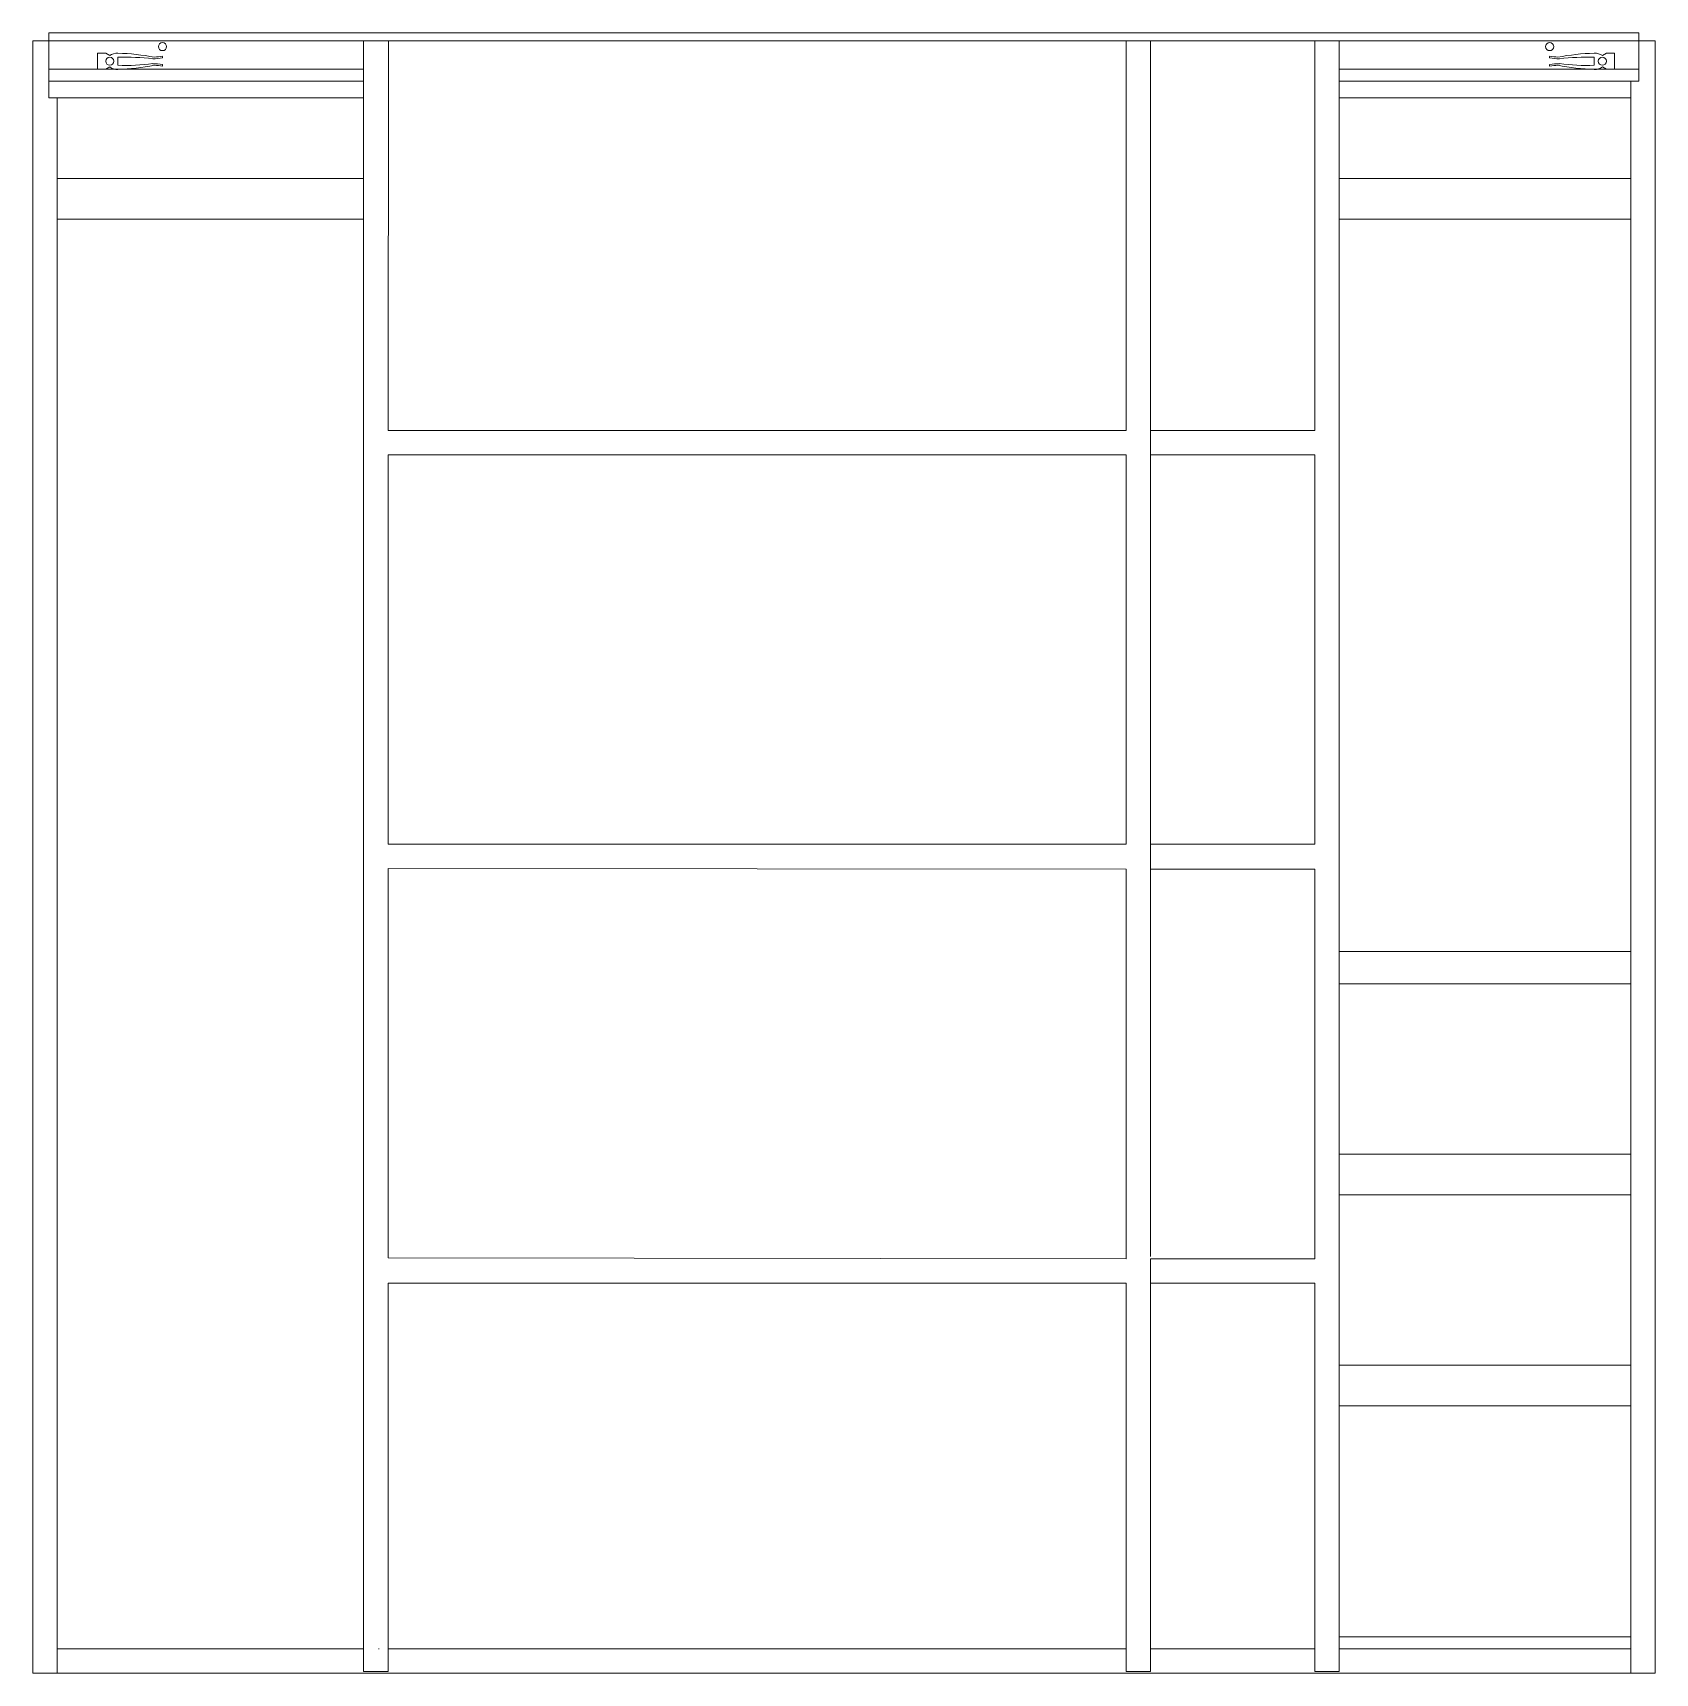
# Model space of a CAD drawing. Header units: centimetres. Extents: x -8375 to 22984, y -11838 to -1775.
# Drawn here: x 10854 to 12854, y -10082 to -8060 of the extents above; entities that cross this region are included whole.
import ezdxf

# ---------------------------------------------------------------- set-up
doc = ezdxf.new("R2010")
doc.units = ezdxf.units.CM
doc.layers.add('A-ELEV-MBE', color=8, linetype='Continuous', lineweight=9)

msp = doc.modelspace()

# ---------------------------------------------------------------- linework, layer by layer
at = {"layer": 'A-ELEV-MBE'}
for p, q in [((10873.7, -8060), (10873.7, -8140)), ((10873.7, -8060), (12833.7, -8060)), ((12833.7, -8060), (12833.7, -8119.6)), ((10853.8, -10082), (10853.8, -8070)), ((10853.8, -8070), (12823.7, -8070)), ((10933.7, -8105), (10933.7, -8085)), ((10943.7, -8085), (10933.7, -8085)), ((10943.7, -8085), (10948.7, -8088)), ((11261.5, -8070), (11261.5, -10080)), ((11292, -8550), (11292.1, -8070)), ((12201.5, -8070), (12201.5, -8550)), ((12231.5, -8070), (12231.5, -9568.5)), ((12434.1, -8070), (12434.1, -8550)), ((12464.1, -8070), (12464.1, -10080)), ((12793.7, -8085), (12788.7, -8088)), ((12793.7, -8085), (12803.7, -8085)), ((12803.7, -8105), (12803.7, -8085)), ((12853.8, -8070), (12823.8, -8070)), ((12853.8, -8070), (12853.8, -10082)), ((10873.7, -8105), (11261.5, -8105)), ((10933.7, -8105), (10943.7, -8105)), ((10943.7, -8105), (10948.7, -8102)), ((10958.7, -8090), (10958.7, -8100)), ((11013.7, -8089), (11013.7, -8091)), ((11013.7, -8100), (11013.7, -8099)), ((11013.7, -8101), (11013.7, -8099)), ((12464.1, -8105), (12833.7, -8105)), ((12723.7, -8089), (12723.7, -8091)), ((12723.7, -8100), (12723.7, -8099)), ((12723.7, -8101), (12723.7, -8099)), ((12778.7, -8090), (12778.7, -8100)), ((12793.7, -8105), (12788.7, -8102)), ((12803.7, -8105), (12793.7, -8105)), ((11261.5, -8119.6), (10873.7, -8119.6)), ((12833.7, -8119.6), (12464.1, -8119.6)), ((12823.7, -8119.6), (12823.7, -9192.4)), ((10873.7, -8140), (11261.5, -8140)), ((10883.7, -8140), (10883.7, -10082)), ((12464.1, -8140), (12823.7, -8140)), ((12853.7, -8150), (12853.7, -8130)), ((10883.7, -8239.6), (11261.5, -8239.6)), ((12464.1, -8239.6), (12823.7, -8239.6)), ((10883.7, -8289.6), (11261.5, -8289.6)), ((12464.1, -8289.6), (12823.7, -8289.6)), ((12201.5, -8550), (11292, -8550)), ((12231.5, -8550), (12434.1, -8550)), ((11291.9, -9060), (11292, -8580)), ((11292, -8580), (12201.5, -8580)), ((12201.5, -8580), (12201.5, -8610.2)), ((12231.5, -8580), (12434.1, -8580)), ((12434.1, -8580), (12434.1, -8610.2)), ((12201.5, -8610.2), (12201.5, -9060)), ((12434.1, -8610.2), (12434.1, -9060)), ((12201.5, -9060), (11291.9, -9060)), ((12231.5, -9060), (12434.1, -9060)), ((10883.7, -9091), (10883.7, -9091)), ((11291.8, -9570), (11291.9, -9090)), ((11291.9, -9090), (12201.5, -9090.8)), ((12201.5, -9090.8), (12201.5, -9571.4)), ((12231.5, -9090.8), (12434.1, -9090.8)), ((12434.1, -9090.8), (12434.1, -9120.8)), ((12434.1, -9120.8), (12434.1, -9571.4)), ((12823.7, -9192.4), (12464.1, -9192.4)), ((12823.7, -9232.4), (12823.7, -9192.4)), ((12823.7, -9232.4), (12464.1, -9232.4)), ((12823.7, -9442.4), (12823.7, -9232.4)), ((12823.7, -9442.4), (12464.1, -9442.4)), ((12823.7, -9492.4), (12823.7, -9442.4)), ((12823.7, -9492.4), (12464.1, -9492.4)), ((12823.7, -9702.4), (12823.7, -9492.4)), ((11291.9, -9570), (12201.5, -9571.4)), ((12231.5, -9571.4), (12231.5, -10080)), ((12231.5, -9571.4), (12434.1, -9571.4)), ((11291.7, -10080), (11291.8, -9601.4)), ((12201.5, -9601.4), (11291.8, -9601.4)), ((12201.5, -9601.4), (12201.5, -10080)), ((12231.5, -9601.4), (12434.1, -9601.4)), ((12434.1, -9601.4), (12434.1, -10080)), ((12823.7, -9702.4), (12464.1, -9702.4)), ((12823.7, -9752.4), (12823.7, -9702.4)), ((12823.7, -9752.4), (12464.1, -9752.4)), ((12823.7, -10082), (12823.7, -9752.4)), ((12823.7, -10037), (12464.1, -10037)), ((11261.5, -10052), (10883.7, -10052)), ((11280.8, -10052), (11280, -10052)), ((12201.5, -10052), (11291.7, -10052)), ((12434.1, -10052), (12231.5, -10052)), ((12823.7, -10052), (12464.1, -10052)), ((12853.8, -10082), (10853.8, -10082)), ((10853.8, -10082), (12201.5, -10082)), ((11261.5, -10080), (11291.7, -10080)), ((12201.5, -10080), (12231.5, -10080)), ((12231.5, -10082), (12853.8, -10082)), ((12434.1, -10080), (12464.1, -10080))]:
    msp.add_line(p, q, dxfattribs=at)
for centre in [(11013.7, -8077), (12723.7, -8077), (10948.7, -8095), (12788.7, -8095)]:
    msp.add_circle(centre, 5, dxfattribs=at)
for centre, radius, start, end in [((10958.5, -8102.5), 17.5, 89.3232, 124.0753), ((10949.2, -8375.7), 290.8, 79.1953, 88.1243), ((12788.2, -8375.7), 290.8, 91.8757, 100.8047), ((12778.9, -8102.5), 17.5, 55.9247, 90.6768), ((10957.6, -8090.4), 14.7, 232.4426, 274.159), ((10965.7, -8403), 313.1, 83.3947, 91.2793), ((10969.6, -7870.7), 229.5, 267.2825, 278.0435), ((10946.5, -7790.4), 314.9, 272.2171, 280.4633), ((11001.1, -8012.2), 79.8, 270.4343, 279.093), ((10999, -8202.6), 104.6, 81.9372, 88.5355), ((11000.2, -8004.1), 85.9, 272.3577, 279.0634), ((11000.3, -8184.2), 84.3, 80.8702, 87.7086), ((12737.2, -8004.1), 85.9, 260.9366, 267.6423), ((12736.3, -8012.2), 79.8, 260.907, 269.5657), ((12738.4, -8202.6), 104.6, 91.4645, 98.0628), ((12737.1, -8184.2), 84.3, 92.2914, 99.1298), ((12790.9, -7790.4), 314.9, 259.5367, 267.7829), ((12771.7, -8403), 313.1, 88.7207, 96.6053), ((12767.8, -7870.7), 229.5, 261.9565, 272.7175), ((12779.7, -8090.4), 14.7, 265.841, 307.5574)]:
    msp.add_arc(centre, radius, start, end, dxfattribs=at)

doc.saveas('drawing.dxf')
